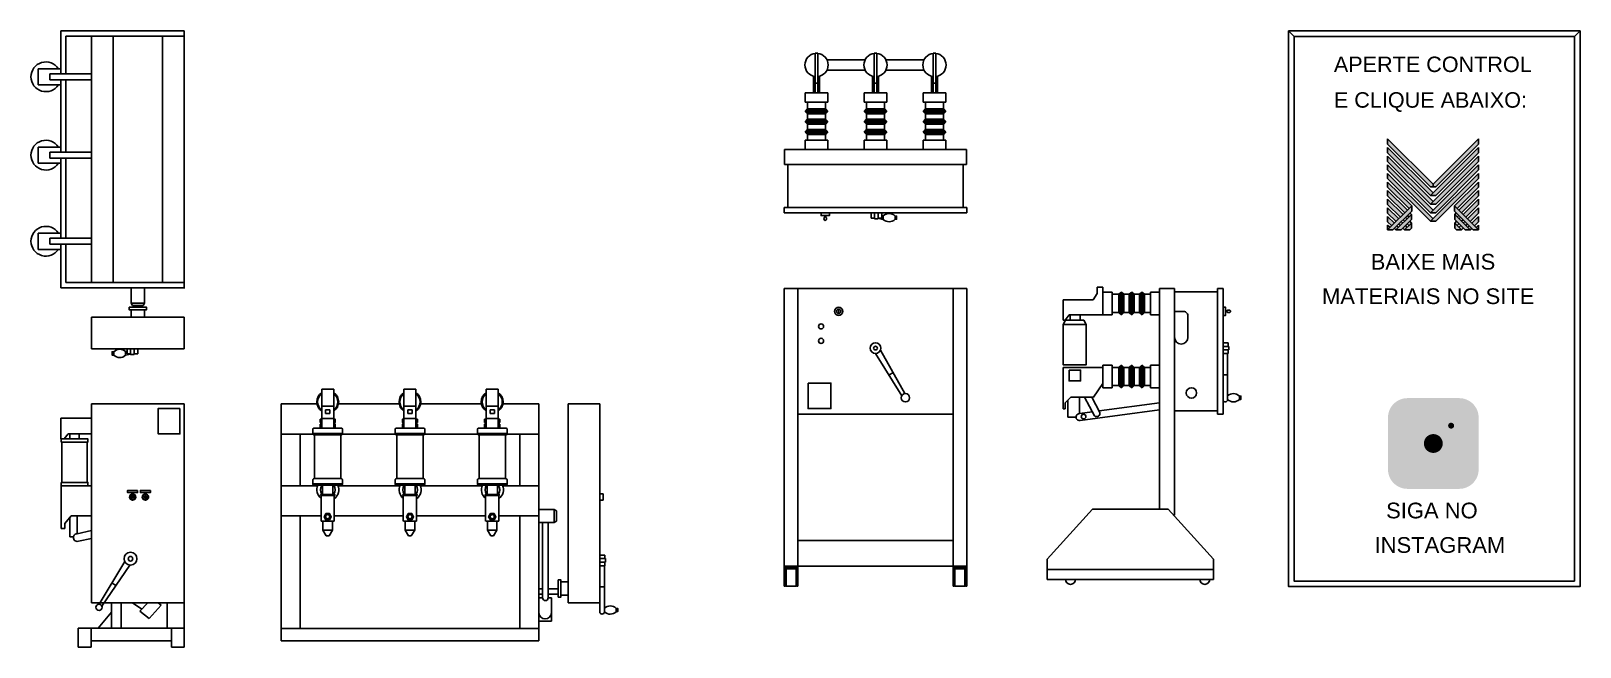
# Model space of a CAD drawing. Header units: millimetres. Extents: x -14165 to -7926, y -8566 to -6083.
import ezdxf

# ---------------------------------------------------------------- set-up
doc = ezdxf.new("R2010")
doc.units = ezdxf.units.MM
for name, color, linetype in [('BUCHA DE PASSAGEM', 20, 'Continuous'), ('DISJUNTOR MAF-III', 120, 'Continuous'), ('logo01', 10, 'Continuous'), ('logo02', 250, 'Continuous')]:
    doc.layers.add(name, color=color, linetype=linetype)
doc.styles.get("Standard").update_dxf_attribs({"font": 'arial.ttf'})

msp = doc.modelspace()

# ---------------------------------------------------------------- texts
at = {"layer": 'BUCHA DE PASSAGEM'}
for s, height, p in [('APERTE CONTROL', 62.228, (-8917.7, -6248.5)), ('E CLIQUE ABAIXO:', 62.228, (-8917.7, -6392.1)), ('BAIXE MAIS', 63.35, (-8769.3, -7044.6)), ('MATERIAIS NO SITE', 63.348, (-8965.5, -7183.6)), ('SIGA NO', 63.35, (-8707.3, -8047.2)), ('INSTAGRAM', 63.35, (-8753.7, -8186.2))]:
    msp.add_text(s, height=height, dxfattribs=at).set_placement(p)

# ---------------------------------------------------------------- blocks, each defined once
blk = doc.blocks.new('MESH')
at = {"layer": 'logo01'}
h = blk.add_hatch(color=256, dxfattribs=at)
h.dxf.hatch_style = 1
h.paths.add_polyline_path([(30046, 14087), (30046, 13835), (32119, 11769), (32248, 11769), (32248, 11893)])
h.paths.add_polyline_path([(30046, 13670), (30046, 13418), (32121, 11349), (32248, 11475)])
h.paths.add_polyline_path([(30046, 13253), (30046, 13001), (32121, 10932), (32248, 11058)])
h.paths.add_polyline_path([(30046, 12835), (30046, 12583), (32121, 10515), (32248, 10641)])
h.paths.add_polyline_path([(30046, 12418), (30046, 12166), (32121, 10097), (32248, 10223)])
h.paths.add_polyline_path([(30046, 12001), (30046, 11749), (31084, 10714), (31211, 10840)])
h.paths.add_polyline_path([(30046, 11583), (30046, 11331), (30875, 10505), (31001, 10631)])
h.paths.add_polyline_path([(30046, 11166), (30046, 10914), (30666, 10296), (30792, 10422)])
h.paths.add_polyline_path([(30046, 10749), (30046, 10497), (30456, 10088), (30583, 10214)])
h.paths.add_polyline_path([(30046, 10331), (30046, 10079), (30247, 9879), (30373, 10005)])
h.paths.add_polyline_path([(30164, 9796), (30046, 9914), (30046, 9679)])
h.paths.add_polyline_path([(30574, 9805), (30500, 9879), (30373, 9753), (30448, 9679)])
h.paths.add_polyline_path([(30784, 10013), (30709, 10088), (30583, 9962), (30657, 9887)])
h.paths.add_polyline_path([(30993, 9805), (30910, 9887), (30784, 9761), (30867, 9679)])
h.paths.add_polyline_path([(30993, 10222), (30918, 10296), (30792, 10170), (30867, 10096)])
h.paths.add_polyline_path([(31119, 10096), (30993, 9970), (31076, 9887), (31202, 10013)])
h.paths.add_polyline_path([(31202, 10431), (31128, 10505), (31001, 10379), (31076, 10305)], flags=17)
h.paths.add_polyline_path([(33284, 10840), (33284, 10588), (34196, 9679), (34449, 9679)])
h.paths.add_polyline_path([(33293, 10431), (33293, 10179), (33794, 9679), (34047, 9679)])
h.paths.add_polyline_path([(33293, 10013), (33293, 9761), (33376, 9679), (33628, 9679)], flags=17)
at = {"layer": 'logo02'}
h = blk.add_hatch(color=256, dxfattribs=at)
h.dxf.hatch_style = 1
h.paths.add_polyline_path([(34449, 13835), (34449, 14087), (32248, 11893), (32248, 11769), (32376, 11769)])
h.paths.add_polyline_path([(34449, 13418), (34449, 13670), (32121, 11349), (32374, 11349)])
h.paths.add_polyline_path([(34449, 13001), (34449, 13253), (32121, 10932), (32374, 10932)])
h.paths.add_polyline_path([(34449, 12583), (34449, 12835), (32121, 10515), (32374, 10515)])
h.paths.add_polyline_path([(34449, 12166), (34449, 12418), (32121, 10097), (32374, 10097)])
h.paths.add_polyline_path([(34449, 11749), (34449, 12001), (33284, 10840), (33411, 10714)], flags=17)
h.paths.add_polyline_path([(34449, 11331), (34449, 11583), (33494, 10631), (33620, 10505)], flags=17)
h.paths.add_polyline_path([(34449, 10914), (34449, 11166), (33703, 10422), (33829, 10296)], flags=17)
h.paths.add_polyline_path([(34449, 10497), (34449, 10749), (33912, 10214), (34039, 10088)])
h.paths.add_polyline_path([(34449, 10331), (34122, 10005), (34248, 9879), (34449, 10079)])
h.paths.add_polyline_path([(33577, 10296), (33502, 10222), (33628, 10096), (33703, 10170)])
h.paths.add_polyline_path([(33367, 10505), (33293, 10431), (33419, 10305), (33494, 10379)], flags=17)
h.paths.add_polyline_path([(33376, 10096), (33293, 10013), (33419, 9887), (33502, 9970)])
h.paths.add_polyline_path([(33786, 10088), (33711, 10013), (33838, 9887), (33912, 9962)])
h.paths.add_polyline_path([(33585, 9887), (33502, 9805), (33628, 9679), (33711, 9761)])
h.paths.add_polyline_path([(33995, 9879), (33921, 9805), (34047, 9679), (34122, 9753)])
h.paths.add_polyline_path([(34449, 9914), (34331, 9796), (34449, 9679)])
h.paths.add_polyline_path([(31202, 10013), (30867, 9679), (31119, 9679), (31202, 9761)], flags=17)
h.paths.add_polyline_path([(31202, 10179), (31202, 10431), (30448, 9679), (30701, 9679)])
h.paths.add_polyline_path([(31211, 10588), (31211, 10840), (30046, 9679), (30299, 9679)])
at = {"layer": 'logo01'}
for p, q in [((30046, 14087), (30046, 13835)), ((30046, 14087), (32248, 11893)), ((30046, 13835), (32119, 11769)), ((30046, 13670), (30046, 13418)), ((30046, 13670), (32248, 11475)), ((30046, 13418), (32121, 11349)), ((30046, 13253), (30046, 13001)), ((30046, 13253), (32248, 11058)), ((30046, 13001), (32121, 10932)), ((30046, 12835), (30046, 12583)), ((30046, 12835), (32248, 10641)), ((30046, 12583), (32121, 10515)), ((30046, 12418), (30046, 12166)), ((30046, 12418), (32248, 10223)), ((30046, 12166), (32121, 10097)), ((30046, 12001), (30046, 11749)), ((30046, 12001), (31211, 10840)), ((30046, 11749), (31084, 10714)), ((30046, 11583), (30046, 11331)), ((30046, 11583), (31001, 10631)), ((30046, 11331), (30875, 10505)), ((32119, 11769), (32248, 11769)), ((30046, 11166), (30046, 10914)), ((30046, 11166), (30792, 10422)), ((30046, 10914), (30666, 10296)), ((30046, 10749), (30046, 10497)), ((30046, 10749), (30583, 10214)), ((31128, 10505), (31202, 10431)), ((33284, 10840), (34449, 9679)), ((33284, 10588), (33284, 10840)), ((33284, 10588), (34196, 9679)), ((30046, 10497), (30456, 10088)), ((30046, 10331), (30046, 10079)), ((30046, 10331), (30373, 10005)), ((30046, 10079), (30247, 9879)), ((30046, 9914), (30046, 9679)), ((30046, 9914), (30164, 9796)), ((30373, 9753), (30448, 9679)), ((30500, 9879), (30574, 9805)), ((30583, 9962), (30657, 9887)), ((30709, 10088), (30784, 10013)), ((30784, 9761), (30867, 9679)), ((30792, 10170), (30867, 10096)), ((30910, 9887), (30993, 9805)), ((30918, 10296), (30993, 10222)), ((30993, 9970), (31076, 9887)), ((31001, 10379), (31076, 10305)), ((31119, 10096), (31202, 10013)), ((33293, 10431), (34047, 9679)), ((33293, 10179), (33293, 10431)), ((33293, 10179), (33794, 9679)), ((33293, 10013), (33628, 9679)), ((33293, 9761), (33293, 10013)), ((33293, 9761), (33376, 9679)), ((33628, 9679), (33376, 9679)), ((34047, 9679), (33794, 9679)), ((34449, 9679), (34196, 9679))]:
    blk.add_line(p, q, dxfattribs=at)
at = {"layer": 'logo02'}
for p, q in [((34449, 13670), (32121, 11349)), ((34449, 14087), (32248, 11893)), ((34449, 13835), (32376, 11769)), ((34449, 14087), (34449, 13835)), ((34449, 13670), (34449, 13418)), ((34449, 13253), (32121, 10932)), ((34449, 12835), (32121, 10515)), ((34449, 13418), (32374, 11349)), ((34449, 13001), (32374, 10932)), ((34449, 13253), (34449, 13001)), ((34449, 12835), (34449, 12583)), ((34449, 12418), (32121, 10097)), ((34449, 12583), (32374, 10515)), ((34449, 12166), (32374, 10097)), ((34449, 12001), (33284, 10840)), ((34449, 12418), (34449, 12166)), ((34449, 12001), (34449, 11749)), ((32121, 11349), (32374, 11349)), ((32248, 11769), (32248, 11893)), ((32376, 11769), (32248, 11769)), ((34449, 11749), (33411, 10714)), ((34449, 11583), (33494, 10631)), ((34449, 11331), (33620, 10505)), ((34449, 11583), (34449, 11331)), ((31211, 10840), (30046, 9679)), ((31211, 10588), (30299, 9679)), ((31211, 10588), (31211, 10840)), ((32121, 10932), (32374, 10932)), ((32121, 10515), (32374, 10515)), ((33367, 10505), (33293, 10431)), ((34449, 11166), (33703, 10422)), ((34449, 10914), (33829, 10296)), ((34449, 10749), (33912, 10214)), ((34449, 11166), (34449, 10914)), ((34449, 10749), (34449, 10497)), ((31202, 10431), (30448, 9679)), ((31202, 10179), (30701, 9679)), ((31202, 10013), (30867, 9679)), ((31202, 9761), (31119, 9679)), ((31202, 10179), (31202, 10431)), ((31202, 9761), (31202, 10013)), ((32121, 10097), (32374, 10097)), ((33376, 10096), (33293, 10013)), ((33494, 10379), (33419, 10305)), ((33502, 9970), (33419, 9887)), ((33577, 10296), (33502, 10222)), ((33585, 9887), (33502, 9805)), ((33703, 10170), (33628, 10096)), ((33711, 9761), (33628, 9679)), ((33786, 10088), (33711, 10013)), ((33912, 9962), (33838, 9887)), ((33995, 9879), (33921, 9805)), ((34449, 10497), (34039, 10088)), ((34122, 9753), (34047, 9679)), ((34449, 10331), (34122, 10005)), ((34449, 10079), (34248, 9879)), ((34449, 9914), (34331, 9796)), ((34449, 10331), (34449, 10079)), ((34449, 9914), (34449, 9679)), ((30046, 9679), (30299, 9679)), ((30448, 9679), (30701, 9679)), ((30867, 9679), (31119, 9679))]:
    blk.add_line(p, q, dxfattribs=at)

# ---------------------------------------------------------------- hatches: boundary and pattern name
at = {"layer": 'BUCHA DE PASSAGEM'}
h = msp.add_hatch(color=18, dxfattribs=at)
h.dxf.hatch_style = 1
h.paths.add_polyline_path([(-8413.1, -7562.7), (-8621.4, -7562.7, 0.414214), (-8699.8, -7641.1), (-8699.8, -7849.9, 0.414214), (-8621.4, -7928.3), (-8413.1, -7928.3, 0.414214), (-8334.6, -7849.9), (-8334.6, -7641.1, 0.414214)])
h.paths.add_polyline_path([(-8567.9, -7613.5), (-8466.6, -7613.5, -0.414214), (-8385.4, -7694.6), (-8385.4, -7796.4, -0.414214), (-8466.6, -7877.5), (-8567.9, -7877.5, -0.414214), (-8649, -7796.4), (-8649, -7694.6, -0.414214)], flags=16)
h.paths.add_polyline_path([(-8567.9, -7637.6), (-8466.6, -7637.6, -0.414214), (-8409.5, -7694.6), (-8409.5, -7796.4, -0.414214), (-8466.6, -7853.4), (-8567.9, -7853.4, -0.414214), (-8624.9, -7796.4), (-8624.9, -7694.6, -0.414214)], flags=0)
h.paths.add_polyline_path([(-8455.1, -7745.5, -1), (-8579.3, -7745.5, -1)], flags=0)
h.paths.add_polyline_path([(-8479.2, -7745.5, -1), (-8555.2, -7745.5, -1)], flags=0)
h.paths.add_polyline_path([(-8433.5, -7673.7, -1), (-8457.6, -7673.7, -1)], flags=0)
h.paths.add_polyline_path([(-8466.6, -7637.6), (-8567.9, -7637.6, 0.414214), (-8624.9, -7694.6), (-8624.9, -7796.4, 0.414214), (-8567.9, -7853.4), (-8466.6, -7853.4, 0.414214), (-8409.5, -7796.4), (-8409.5, -7694.6, 0.414214)], flags=0)
h.paths.add_polyline_path([(-8555.2, -7745.5, 1), (-8479.2, -7745.5, 1)], flags=0)
h = msp.add_hatch(color=0, dxfattribs=at)
h.dxf.hatch_style = 1
h.paths.add_polyline_path([(-8567.9, -7613.5, 0.414214), (-8649, -7694.6), (-8649, -7796.4, 0.414214), (-8567.9, -7877.5), (-8466.6, -7877.5, 0.414214), (-8385.4, -7796.4), (-8385.4, -7694.6, 0.414214), (-8466.6, -7613.5)])
h.paths.add_polyline_path([(-8433.5, -7673.7, -1), (-8457.6, -7673.7, -1)], flags=16)
h.paths.add_polyline_path([(-8455.1, -7745.5, -1), (-8579.3, -7745.5, -1)], flags=16)
h.paths.add_polyline_path([(-8479.2, -7745.5, -1), (-8555.2, -7745.5, -1)], flags=0)
h = msp.add_hatch(color=18, dxfattribs=at)
h.dxf.hatch_style = 1
h.paths.add_polyline_path([(-8466.6, -7637.6), (-8567.9, -7637.6, 0.414214), (-8624.9, -7694.6), (-8624.9, -7796.4, 0.414214), (-8567.9, -7853.4), (-8466.6, -7853.4, 0.414214), (-8409.5, -7796.4), (-8409.5, -7694.6, 0.414214)])
h.paths.add_polyline_path([(-8455.1, -7745.5, -1), (-8579.3, -7745.5, -1)], flags=16)
h.paths.add_polyline_path([(-8479.2, -7745.5, -1), (-8555.2, -7745.5, -1)], flags=0)
h.paths.add_polyline_path([(-8457.6, -7673.7, -1), (-8433.5, -7673.7, -1)], flags=16)
h.paths.add_polyline_path([(-8479.2, -7745.5, 1), (-8555.2, -7745.5, 1)], flags=0)
h = msp.add_hatch(color=0, dxfattribs=at)
h.dxf.hatch_style = 1
h.paths.add_polyline_path([(-8433.5, -7673.7, 1), (-8457.6, -7673.7, 1)])
h = msp.add_hatch(color=0, dxfattribs=at)
h.dxf.hatch_style = 1
h.paths.add_polyline_path([(-8579.3, -7745.5, 1), (-8455.1, -7745.5, 1)])
h.paths.add_polyline_path([(-8479.2, -7745.5, -1), (-8555.2, -7745.5, -1)], flags=16)
h = msp.add_hatch(color=18, dxfattribs=at)
h.dxf.hatch_style = 1
h.paths.add_polyline_path([(-8555.2, -7745.5, 1), (-8479.2, -7745.5, 1)])

# ---------------------------------------------------------------- linework, layer by layer
for p, q in [((-9077.9, -6105.4), (-9100.4, -6082.9)), ((-7948.8, -6105.4), (-7926.4, -6082.9))]:
    msp.add_line(p, q, dxfattribs=at)
for points in [[(-9100.4, -6082.9), (-7926.4, -6082.9), (-7926.4, -8322.4), (-9100.4, -8322.4)], [(-9077.9, -6105.4), (-7948.8, -6105.4), (-7948.8, -8299.9), (-9077.9, -8299.9)]]:
    msp.add_lwpolyline(points, close=True, dxfattribs=at)
at = {"layer": 'DISJUNTOR MAF-III'}
for p, q in [((-14044.9, -6082.9), (-13547.9, -6082.9)), ((-14044.9, -6255.2), (-14044.9, -6082.9)), ((-14024, -6103.8), (-13547.9, -6103.8)), ((-14024, -6255.2), (-14024, -6103.8)), ((-13921.2, -7097.3), (-13921.2, -6103.8)), ((-13833.7, -7097.3), (-13833.7, -6103.8)), ((-13635.4, -7097.3), (-13635.4, -6103.8)), ((-13547.9, -7121.2), (-13547.9, -6082.9)), ((-11006.1, -6332.9), (-11006.1, -6173)), ((-10996.3, -6173), (-11006.1, -6173)), ((-10996.3, -6332.9), (-10996.3, -6173)), ((-10768.6, -6332.9), (-10768.6, -6173)), ((-10758.8, -6173), (-10768.6, -6173)), ((-10758.8, -6332.9), (-10758.8, -6173)), ((-10531.2, -6332.9), (-10531.2, -6173)), ((-10521.4, -6173), (-10531.2, -6173)), ((-10521.4, -6332.9), (-10521.4, -6173)), ((-14135.5, -6235), (-14135.5, -6300.2)), ((-14044.9, -6235), (-14135.5, -6235)), ((-10959.1, -6199.3), (-10805.8, -6199.3)), ((-10721.7, -6199.3), (-10568.3, -6199.3)), ((-14044.9, -6300.2), (-14135.5, -6300.2)), ((-14089.6, -6255.2), (-14089.6, -6280.1)), ((-13921.2, -6255.2), (-14089.6, -6255.2)), ((-13921.2, -6280.1), (-14089.6, -6280.1)), ((-14044.9, -6570.9), (-14044.9, -6280.1)), ((-14024, -6570.9), (-14024, -6280.1)), ((-11013, -6332.9), (-11013, -6265.1)), ((-10996.3, -6294), (-11006.1, -6294)), ((-10989.5, -6332.9), (-10989.5, -6265.1)), ((-10959.1, -6240.3), (-10805.8, -6240.3)), ((-10775.5, -6332.9), (-10775.5, -6265.1)), ((-10758.8, -6294), (-10768.6, -6294)), ((-10752, -6332.9), (-10752, -6265.1)), ((-10721.7, -6240.3), (-10568.3, -6240.3)), ((-10538, -6332.9), (-10538, -6265.1)), ((-10521.4, -6294), (-10531.2, -6294)), ((-10514.5, -6332.9), (-10514.5, -6265.1)), ((-13547.9, -7118.1), (-13547.9, -6325.2)), ((-11047.1, -6369.6), (-11047.1, -6332.9)), ((-11047.1, -6332.9), (-10955.3, -6332.9)), ((-10955.3, -6332.9), (-10955.3, -6369.6)), ((-10809.6, -6369.6), (-10809.6, -6332.9)), ((-10809.6, -6332.9), (-10717.8, -6332.9)), ((-10717.8, -6332.9), (-10717.8, -6369.6)), ((-10572.2, -6369.6), (-10572.2, -6332.9)), ((-10572.2, -6332.9), (-10480.4, -6332.9)), ((-10480.4, -6332.9), (-10480.4, -6369.6)), ((-10955.3, -6369.6), (-11047.1, -6369.6)), ((-11047.1, -6369.6), (-11037.9, -6369.6)), ((-11047.1, -6407.2), (-11037.9, -6397.4)), ((-11047.1, -6407.2), (-11037.9, -6417)), ((-10958.3, -6404), (-11044.1, -6404)), ((-10958.6, -6409.9), (-11044.1, -6409.9)), ((-11037.9, -6369.6), (-11037.9, -6397.4)), ((-10964.5, -6397.4), (-11037.9, -6397.4)), ((-10964.5, -6417), (-11037.9, -6417)), ((-11037.9, -6417), (-11037.9, -6438.9)), ((-10955.3, -6369.6), (-10964.5, -6369.6)), ((-10964.5, -6369.6), (-10964.5, -6397.4)), ((-10955.4, -6406.9), (-10964.5, -6397.4)), ((-10955.4, -6406.9), (-10964.5, -6417)), ((-10964.5, -6417), (-10964.5, -6438.9)), ((-10717.8, -6369.6), (-10809.6, -6369.6)), ((-10809.6, -6369.6), (-10800.5, -6369.6)), ((-10809.6, -6407.2), (-10800.5, -6397.4)), ((-10809.6, -6407.2), (-10800.5, -6417)), ((-10720.8, -6404), (-10806.6, -6404)), ((-10721.1, -6409.9), (-10806.6, -6409.9)), ((-10800.5, -6369.6), (-10800.5, -6397.4)), ((-10727, -6397.4), (-10800.5, -6397.4)), ((-10727, -6417), (-10800.5, -6417)), ((-10800.5, -6417), (-10800.5, -6438.9)), ((-10717.8, -6369.6), (-10727, -6369.6)), ((-10727, -6369.6), (-10727, -6397.4)), ((-10717.9, -6406.9), (-10727, -6397.4)), ((-10717.9, -6406.9), (-10727, -6417)), ((-10727, -6417), (-10727, -6438.9)), ((-10480.4, -6369.6), (-10572.2, -6369.6)), ((-10572.2, -6369.6), (-10563, -6369.6)), ((-10572.2, -6407.2), (-10563, -6397.4)), ((-10572.2, -6407.2), (-10563, -6417)), ((-10483.3, -6404), (-10569.1, -6404)), ((-10483.6, -6409.9), (-10569.1, -6409.9)), ((-10563, -6369.6), (-10563, -6397.4)), ((-10489.5, -6397.4), (-10563, -6397.4)), ((-10489.5, -6417), (-10563, -6417)), ((-10563, -6417), (-10563, -6438.9)), ((-10480.4, -6369.6), (-10489.5, -6369.6)), ((-10489.5, -6369.6), (-10489.5, -6397.4)), ((-10480.4, -6406.9), (-10489.5, -6397.4)), ((-10480.4, -6406.9), (-10489.5, -6417)), ((-10489.5, -6417), (-10489.5, -6438.9)), ((-11047.1, -6448.7), (-11037.9, -6438.9)), ((-11047.1, -6448.7), (-11037.9, -6458.5)), ((-11047.1, -6490.2), (-11037.9, -6480.4)), ((-10958.3, -6445.6), (-11044.1, -6445.6)), ((-10958.6, -6451.5), (-11044.1, -6451.5)), ((-10958.3, -6487.1), (-11044.1, -6487.1)), ((-10964.5, -6438.9), (-11037.9, -6438.9)), ((-10964.5, -6458.5), (-11037.9, -6458.5)), ((-11037.9, -6458.5), (-11037.9, -6480.4)), ((-10964.5, -6480.4), (-11037.9, -6480.4)), ((-10955.4, -6448.4), (-10964.5, -6438.9)), ((-10955.4, -6448.4), (-10964.5, -6458.5)), ((-10964.5, -6458.5), (-10964.5, -6480.4)), ((-10955.4, -6489.9), (-10964.5, -6480.4)), ((-10809.6, -6448.7), (-10800.5, -6438.9)), ((-10809.6, -6448.7), (-10800.5, -6458.5)), ((-10809.6, -6490.2), (-10800.5, -6480.4)), ((-10720.8, -6445.6), (-10806.6, -6445.6)), ((-10721.1, -6451.5), (-10806.6, -6451.5)), ((-10720.8, -6487.1), (-10806.6, -6487.1)), ((-10727, -6438.9), (-10800.5, -6438.9)), ((-10727, -6458.5), (-10800.5, -6458.5)), ((-10800.5, -6458.5), (-10800.5, -6480.4)), ((-10727, -6480.4), (-10800.5, -6480.4)), ((-10717.9, -6448.4), (-10727, -6438.9)), ((-10717.9, -6448.4), (-10727, -6458.5)), ((-10727, -6458.5), (-10727, -6480.4)), ((-10717.9, -6489.9), (-10727, -6480.4)), ((-10572.2, -6448.7), (-10563, -6438.9)), ((-10572.2, -6448.7), (-10563, -6458.5)), ((-10572.2, -6490.2), (-10563, -6480.4)), ((-10483.3, -6445.6), (-10569.1, -6445.6)), ((-10483.6, -6451.5), (-10569.1, -6451.5)), ((-10483.3, -6487.1), (-10569.1, -6487.1)), ((-10489.5, -6438.9), (-10563, -6438.9)), ((-10489.5, -6458.5), (-10563, -6458.5)), ((-10563, -6458.5), (-10563, -6480.4)), ((-10489.5, -6480.4), (-10563, -6480.4)), ((-10480.4, -6448.4), (-10489.5, -6438.9)), ((-10480.4, -6448.4), (-10489.5, -6458.5)), ((-10489.5, -6458.5), (-10489.5, -6480.4)), ((-10480.4, -6489.9), (-10489.5, -6480.4)), ((-11047.1, -6490.2), (-11037.9, -6500)), ((-11047.1, -6560.4), (-11047.1, -6523.7)), ((-11047.1, -6523.7), (-10955.3, -6523.7)), ((-11047.1, -6523.7), (-11037.9, -6523.7)), ((-10958.6, -6493), (-11044.1, -6493)), ((-10964.5, -6500), (-11037.9, -6500)), ((-11037.9, -6500), (-11037.9, -6523.7)), ((-10955.4, -6489.9), (-10964.5, -6500)), ((-10964.5, -6500), (-10964.5, -6523.7)), ((-10955.3, -6523.7), (-10964.5, -6523.7)), ((-10955.3, -6523.7), (-10955.3, -6560.4)), ((-10809.6, -6490.2), (-10800.5, -6500)), ((-10809.6, -6560.4), (-10809.6, -6523.7)), ((-10809.6, -6523.7), (-10717.8, -6523.7)), ((-10809.6, -6523.7), (-10800.5, -6523.7)), ((-10721.1, -6493), (-10806.6, -6493)), ((-10727, -6500), (-10800.5, -6500)), ((-10800.5, -6500), (-10800.5, -6523.7)), ((-10717.9, -6489.9), (-10727, -6500)), ((-10727, -6500), (-10727, -6523.7)), ((-10717.8, -6523.7), (-10727, -6523.7)), ((-10717.8, -6523.7), (-10717.8, -6560.4)), ((-10572.2, -6490.2), (-10563, -6500)), ((-10572.2, -6560.4), (-10572.2, -6523.7)), ((-10572.2, -6523.7), (-10480.4, -6523.7)), ((-10572.2, -6523.7), (-10563, -6523.7)), ((-10483.6, -6493), (-10569.1, -6493)), ((-10489.5, -6500), (-10563, -6500)), ((-10563, -6500), (-10563, -6523.7)), ((-10480.4, -6489.9), (-10489.5, -6500)), ((-10489.5, -6500), (-10489.5, -6523.7)), ((-10480.4, -6523.7), (-10489.5, -6523.7)), ((-10480.4, -6523.7), (-10480.4, -6560.4)), ((-14135.5, -6550.8), (-14135.5, -6616)), ((-14044.9, -6550.8), (-14135.5, -6550.8)), ((-14089.6, -6570.9), (-14089.6, -6595.9)), ((-13921.2, -6570.9), (-14089.6, -6570.9)), ((-13921.2, -6595.9), (-14089.6, -6595.9)), ((-14044.9, -6917.9), (-14044.9, -6595.9)), ((-14024, -6917.9), (-14024, -6595.9)), ((-11130.7, -6621), (-11130.7, -6560.4)), ((-10396.8, -6560.4), (-11130.7, -6560.4)), ((-10955.3, -6560.4), (-11047.1, -6560.4)), ((-10717.8, -6560.4), (-10809.6, -6560.4)), ((-10480.4, -6560.4), (-10572.2, -6560.4)), ((-10396.8, -6621), (-10396.8, -6560.4)), ((-14044.9, -6616), (-14135.5, -6616)), ((-10396.8, -6621), (-11130.7, -6621)), ((-11117.1, -6621), (-11117.1, -6794.2)), ((-10410.4, -6621), (-10410.4, -6794.2)), ((-11131, -6816.2), (-11131, -6794.2)), ((-10396.5, -6794.2), (-11131, -6794.2)), ((-10396.5, -6816.2), (-10396.5, -6794.2)), ((-10396.5, -6816.2), (-11131, -6816.2)), ((-10966.1, -6826.7), (-10968.9, -6828.9)), ((-10966.1, -6831.2), (-10968.9, -6828.9)), ((-10966.1, -6831.2), (-10967.4, -6832.3)), ((-10963.3, -6832.7), (-10963.3, -6826.7)), ((-10781.5, -6837.1), (-10781.5, -6816.2)), ((-10781.5, -6837.1), (-10767.4, -6837.1)), ((-10767.4, -6839.5), (-10767.4, -6816.2)), ((-10752.8, -6839.5), (-10767.4, -6839.5)), ((-10752.8, -6839.5), (-10752.8, -6816.2)), ((-10752.8, -6837.1), (-10738.3, -6837.1)), ((-10732.2, -6842.7), (-10752.8, -6838)), ((-10738.3, -6837.1), (-10738.3, -6816.2)), ((-10732.2, -6828), (-10738.3, -6826.7)), ((-10732.2, -6828), (-10732.2, -6842.7)), ((-14135.5, -6897.8), (-14135.5, -6963)), ((-14044.9, -6897.8), (-14135.5, -6897.8)), ((-14089.6, -6917.9), (-14089.6, -6942.8)), ((-13921.2, -6917.9), (-14089.6, -6917.9)), ((-14044.9, -6963), (-14135.5, -6963)), ((-13921.2, -6942.8), (-14089.6, -6942.8)), ((-14044.9, -7118.1), (-14044.9, -6942.8)), ((-14024, -7097.3), (-14024, -6942.8)), ((-14024, -7097.3), (-13547.9, -7097.3)), ((-14044.9, -7118.1), (-13547.9, -7118.1)), ((-13761.2, -7179.7), (-13761.2, -7118.1)), ((-13707.9, -7118.1), (-13707.9, -7179.7)), ((-11131, -7120.2), (-10396.5, -7120.2)), ((-11131, -8320.9), (-11131, -7120.2)), ((-11076.9, -8320.9), (-11076.9, -7120.2)), ((-10450.7, -8320.9), (-10450.6, -7120.2)), ((-10396.5, -8320.9), (-10396.5, -7120.2)), ((-9886.5, -7166.6), (-10007.4, -7166.6)), ((-10007.4, -7166.6), (-10007.4, -7248.7)), ((-9886.5, -7166.6), (-9871.1, -7141.6)), ((-9847.5, -7114.8), (-9871.1, -7114.8)), ((-9871.1, -7114.8), (-9871.1, -7141.6)), ((-9847.5, -7135.1), (-9847.5, -7114.8)), ((-9847.5, -7135.1), (-9810.8, -7135.1)), ((-9847.5, -7135.1), (-9847.5, -7144.3)), ((-9847.5, -7226.9), (-9847.5, -7135.1)), ((-9810.8, -7135.1), (-9810.8, -7144.3)), ((-9810.8, -7135.1), (-9810.8, -7226.9)), ((-9810.8, -7144.3), (-9783.1, -7144.3)), ((-9773.5, -7135.2), (-9783.1, -7144.3)), ((-9783.1, -7144.3), (-9783.1, -7217.7)), ((-9776.4, -7138.1), (-9776.4, -7223.8)), ((-9773.5, -7135.2), (-9763.5, -7144.3)), ((-9770.5, -7138.4), (-9770.5, -7223.8)), ((-9763.5, -7144.3), (-9763.5, -7217.7)), ((-9763.5, -7144.3), (-9741.5, -7144.3)), ((-9732, -7135.2), (-9741.5, -7144.3)), ((-9741.5, -7144.3), (-9741.5, -7217.7)), ((-9734.9, -7138.1), (-9734.9, -7223.8)), ((-9732, -7135.2), (-9721.9, -7144.3)), ((-9729, -7138.4), (-9729, -7223.8)), ((-9721.9, -7144.3), (-9721.9, -7217.7)), ((-9721.9, -7144.3), (-9700, -7144.3)), ((-9690.5, -7135.2), (-9700, -7144.3)), ((-9700, -7144.3), (-9700, -7217.7)), ((-9693.3, -7138.1), (-9693.3, -7223.8)), ((-9690.5, -7135.2), (-9680.4, -7144.3)), ((-9687.4, -7138.4), (-9687.4, -7223.8)), ((-9680.4, -7144.3), (-9680.4, -7217.7)), ((-9680.4, -7144.3), (-9656.7, -7144.3)), ((-9656.7, -7135.1), (-9620, -7135.1)), ((-9656.7, -7135.1), (-9656.7, -7144.3)), ((-9656.7, -7226.9), (-9656.7, -7135.1)), ((-9620, -7120.2), (-9620, -8010.5)), ((-9559.4, -7120.2), (-9620, -7120.2)), ((-9620, -7135.1), (-9620, -7226.9)), ((-9559.4, -7120.2), (-9559.4, -8033.9)), ((-9559.4, -7134.1), (-9386.2, -7134.1)), ((-9386.2, -7120.2), (-9364.2, -7120.2)), ((-9386.2, -7120.2), (-9386.2, -7627.2)), ((-9364.2, -7120.2), (-9364.2, -7627.2)), ((-13921.2, -7363.5), (-13921.2, -7236.4)), ((-13921.2, -7236.4), (-13547.9, -7236.4)), ((-13707.9, -7179.7), (-13761.2, -7179.7)), ((-13761.2, -7179.7), (-13755.9, -7189.2)), ((-13761.1, -7206.9), (-13761.1, -7236.4)), ((-13713.2, -7189.2), (-13755.9, -7189.2)), ((-13750.3, -7189.2), (-13750.3, -7195.9)), ((-13718.8, -7189.2), (-13718.8, -7195.9)), ((-13713.2, -7189.2), (-13707.9, -7179.7)), ((-13707.5, -7206.9), (-13707.5, -7236.4)), ((-13547.9, -7363.5), (-13547.9, -7236.4)), ((-10000.1, -7248.7), (-9984.1, -7226.9)), ((-9847.5, -7226.9), (-9984.1, -7226.9)), ((-9979.2, -7226.9), (-9979.2, -7248.7)), ((-9939.5, -7226.9), (-9939.5, -7248.7)), ((-9847.5, -7226.9), (-9847.5, -7217.7)), ((-9810.8, -7226.9), (-9847.5, -7226.9)), ((-9810.8, -7217.7), (-9783.1, -7217.7)), ((-9810.8, -7226.9), (-9810.8, -7217.7)), ((-9773.3, -7226.9), (-9783.1, -7217.7)), ((-9773.3, -7226.9), (-9763.5, -7217.7)), ((-9763.5, -7217.7), (-9741.5, -7217.7)), ((-9731.7, -7226.9), (-9741.5, -7217.7)), ((-9731.7, -7226.9), (-9721.9, -7217.7)), ((-9721.9, -7217.7), (-9700, -7217.7)), ((-9690.2, -7226.9), (-9700, -7217.7)), ((-9690.2, -7226.9), (-9680.4, -7217.7)), ((-9680.4, -7217.7), (-9656.7, -7217.7)), ((-9656.7, -7226.9), (-9656.7, -7217.7)), ((-9620, -7226.9), (-9656.7, -7226.9)), ((-9559.4, -7214), (-9526.9, -7214)), ((-9505.5, -7230.9), (-9505.5, -7317.9)), ((-9347.7, -7210.2), (-9353.8, -7210.2)), ((-9353.8, -7212.9), (-9351.5, -7215.7)), ((-9349.2, -7212.9), (-9351.5, -7215.7)), ((-9349.2, -7212.9), (-9348.1, -7214.3)), ((-9999, -7248.7), (-10008.5, -7266)), ((-10007.4, -7248.7), (-10000.1, -7248.7)), ((-9924.3, -7248.7), (-9999, -7248.7)), ((-9914.9, -7266), (-9924.3, -7248.7)), ((-9343.3, -7339.5), (-9364.2, -7339.5)), ((-9340.9, -7354), (-9364.2, -7354)), ((-9343.3, -7354), (-9343.3, -7339.5)), ((-9340.9, -7354), (-9340.9, -7368.5)), ((-13921.2, -7363.5), (-13547.9, -7363.5)), ((-13784.2, -7375.2), (-13778.1, -7373.9)), ((-13784.2, -7375.2), (-13784.2, -7389.9)), ((-13784.2, -7389.9), (-13763.7, -7385.3)), ((-13778.1, -7384.3), (-13778.1, -7363.5)), ((-13763.7, -7384.3), (-13778.1, -7384.3)), ((-13763.7, -7386.7), (-13763.7, -7363.5)), ((-13763.7, -7386.7), (-13749.1, -7386.7)), ((-13749.1, -7386.7), (-13749.1, -7363.5)), ((-13735, -7384.3), (-13749.1, -7384.3)), ((-13735, -7384.3), (-13735, -7363.5)), ((-10657.7, -7553.1), (-10763.7, -7382.6)), ((-10645.4, -7544.5), (-10743.6, -7368.8)), ((-9340.9, -7368.5), (-9364.2, -7368.5)), ((-9343.3, -7382.6), (-9364.2, -7382.6)), ((-9345.5, -7382.6), (-9345.5, -7553.7)), ((-9343.3, -7382.6), (-9343.3, -7368.5)), ((-10692.8, -7459.7), (-10709.5, -7469.8)), ((-9847.5, -7438.8), (-10008.5, -7438.8)), ((-10008.5, -7438.8), (-10008.5, -7605.8)), ((-9847.5, -7429.6), (-9810.8, -7429.6)), ((-9847.5, -7429.6), (-9847.5, -7438.8)), ((-9847.5, -7521.4), (-9847.5, -7429.6)), ((-9810.8, -7429.6), (-9810.8, -7438.8)), ((-9810.8, -7429.6), (-9810.8, -7521.4)), ((-9810.8, -7438.8), (-9783.1, -7438.8)), ((-9773.5, -7429.7), (-9783.1, -7438.8)), ((-9783.1, -7438.8), (-9783.1, -7512.2)), ((-9776.4, -7432.6), (-9776.4, -7518.3)), ((-9773.5, -7429.7), (-9763.5, -7438.8)), ((-9770.5, -7432.9), (-9770.5, -7518.3)), ((-9763.5, -7438.8), (-9763.5, -7512.2)), ((-9763.5, -7438.8), (-9741.5, -7438.8)), ((-9732, -7429.7), (-9741.5, -7438.8)), ((-9741.5, -7438.8), (-9741.5, -7512.2)), ((-9734.9, -7432.6), (-9734.9, -7518.3)), ((-9732, -7429.7), (-9721.9, -7438.8)), ((-9729, -7432.9), (-9729, -7518.3)), ((-9721.9, -7438.8), (-9721.9, -7512.2)), ((-9721.9, -7438.8), (-9700, -7438.8)), ((-9690.5, -7429.7), (-9700, -7438.8)), ((-9700, -7438.8), (-9700, -7512.2)), ((-9693.3, -7432.6), (-9693.3, -7518.3)), ((-9690.5, -7429.7), (-9680.4, -7438.8)), ((-9687.4, -7432.9), (-9687.4, -7518.3)), ((-9680.4, -7438.8), (-9680.4, -7512.2)), ((-9680.4, -7438.8), (-9656.7, -7438.8)), ((-9656.7, -7429.6), (-9620, -7429.6)), ((-9656.7, -7429.6), (-9656.7, -7438.8)), ((-9656.7, -7521.4), (-9656.7, -7429.6)), ((-9620, -7429.6), (-9620, -7521.4)), ((-9345.5, -7468.2), (-9364.2, -7468.2)), ((-12994.1, -7645.1), (-12994.1, -7527)), ((-12945.7, -7527), (-12994.1, -7527)), ((-12945.7, -7645.1), (-12945.7, -7527)), ((-12662.7, -7645.1), (-12662.7, -7527)), ((-12614.4, -7527), (-12662.7, -7527)), ((-12614.4, -7645.1), (-12614.4, -7527)), ((-12331.4, -7645.1), (-12331.4, -7527)), ((-12283, -7527), (-12331.4, -7527)), ((-12283, -7645.1), (-12283, -7527)), ((-9885.4, -7558.8), (-9847.5, -7503.9)), ((-9847.5, -7521.4), (-9847.5, -7512.2)), ((-9810.8, -7521.4), (-9847.5, -7521.4)), ((-9810.8, -7512.2), (-9783.1, -7512.2)), ((-9810.8, -7521.4), (-9810.8, -7512.2)), ((-9773.3, -7521.4), (-9783.1, -7512.2)), ((-9773.3, -7521.4), (-9763.5, -7512.2)), ((-9763.5, -7512.2), (-9741.5, -7512.2)), ((-9731.7, -7521.4), (-9741.5, -7512.2)), ((-9731.7, -7521.4), (-9721.9, -7512.2)), ((-9721.9, -7512.2), (-9700, -7512.2)), ((-9690.2, -7521.4), (-9700, -7512.2)), ((-9690.2, -7521.4), (-9680.4, -7512.2)), ((-9680.4, -7512.2), (-9656.7, -7512.2)), ((-9656.7, -7521.4), (-9656.7, -7512.2)), ((-9620, -7521.4), (-9656.7, -7521.4)), ((-13547.9, -7586), (-13921.2, -7586)), ((-13921.2, -7586), (-13921.2, -8387.1)), ((-13547.9, -8387.1), (-13547.9, -7586)), ((-13157.7, -7586), (-13157.7, -8541.3)), ((-13013.4, -7586), (-13157.7, -7586)), ((-12945.7, -7594.9), (-12994.1, -7594.9)), ((-12978.7, -7616.8), (-12978.7, -7609.3)), ((-12961.2, -7609.3), (-12978.7, -7609.3)), ((-12961.2, -7616.8), (-12961.2, -7609.3)), ((-12682, -7586), (-12926.5, -7586)), ((-12614.4, -7594.9), (-12662.7, -7594.9)), ((-12647.3, -7616.8), (-12647.3, -7609.3)), ((-12629.8, -7609.3), (-12647.3, -7609.3)), ((-12629.8, -7616.8), (-12629.8, -7609.3)), ((-12350.6, -7586), (-12595.1, -7586)), ((-12283, -7594.9), (-12331.4, -7594.9)), ((-12315.9, -7616.8), (-12315.9, -7609.3)), ((-12298.4, -7609.3), (-12315.9, -7609.3)), ((-12298.4, -7616.8), (-12298.4, -7609.3)), ((-12119.4, -7586), (-12263.7, -7586)), ((-12119.4, -8541.3), (-12119.4, -7586)), ((-12001.1, -8387.1), (-12001.1, -7586)), ((-11874.1, -7586), (-12001.1, -7586)), ((-11874.1, -8387.1), (-11874.1, -7586)), ((-10008.5, -7605.8), (-9999.6, -7605.8)), ((-9999.6, -7582), (-9977.1, -7558.8)), ((-9999.6, -7605.8), (-9999.6, -7582)), ((-9989.4, -7639), (-9989.4, -7571.4)), ((-9977.1, -7558.8), (-9885.4, -7558.8)), ((-9941.9, -7624.9), (-9941.9, -7558.8)), ((-9939.2, -7652.8), (-9620, -7610.2)), ((-9881.5, -7634.2), (-9921.8, -7558.8)), ((-9860.2, -7620.4), (-9893.1, -7558.8)), ((-9863.3, -7614.5), (-9620, -7582)), ((-9345.5, -7553.7), (-9345.5, -7568.4)), ((-13921.2, -7643.6), (-14044.9, -7643.6)), ((-14044.9, -7643.6), (-14044.9, -7726.8)), ((-12999.3, -7650.4), (-12995.4, -7650.4)), ((-12999.3, -7658.1), (-12995.4, -7658.1)), ((-12999.3, -7670.6), (-12995.4, -7670.6)), ((-12994.1, -7683.7), (-12994.1, -7645.1)), ((-12994.1, -7645.1), (-12945.7, -7645.1)), ((-12978.7, -7616.8), (-12978.7, -7624.2)), ((-12961.2, -7624.2), (-12978.7, -7624.2)), ((-12961.2, -7616.8), (-12961.2, -7624.2)), ((-12945.7, -7645.1), (-12945.7, -7683.7)), ((-12940.5, -7650.4), (-12944.4, -7650.4)), ((-12940.5, -7658.1), (-12944.4, -7658.1)), ((-12940.5, -7670.6), (-12944.4, -7670.6)), ((-12667.9, -7650.4), (-12664, -7650.4)), ((-12667.9, -7658.1), (-12664, -7658.1)), ((-12667.9, -7670.6), (-12664, -7670.6)), ((-12662.7, -7683.7), (-12662.7, -7645.1)), ((-12662.7, -7645.1), (-12614.4, -7645.1)), ((-12647.3, -7616.8), (-12647.3, -7624.2)), ((-12629.8, -7624.2), (-12647.3, -7624.2)), ((-12629.8, -7616.8), (-12629.8, -7624.2)), ((-12614.4, -7645.1), (-12614.4, -7683.7)), ((-12609.2, -7650.4), (-12613.1, -7650.4)), ((-12609.2, -7658.1), (-12613.1, -7658.1)), ((-12609.2, -7670.6), (-12613.1, -7670.6)), ((-12336.6, -7650.4), (-12332.6, -7650.4)), ((-12336.6, -7658.1), (-12332.6, -7658.1)), ((-12336.6, -7670.6), (-12332.6, -7670.6)), ((-12331.4, -7683.7), (-12331.4, -7645.1)), ((-12331.4, -7645.1), (-12283, -7645.1)), ((-12315.9, -7616.8), (-12315.9, -7624.2)), ((-12298.4, -7624.2), (-12315.9, -7624.2)), ((-12298.4, -7616.8), (-12298.4, -7624.2)), ((-12283, -7645.1), (-12283, -7683.7)), ((-12277.8, -7650.4), (-12281.7, -7650.4)), ((-12277.8, -7658.1), (-12281.7, -7658.1)), ((-12277.8, -7670.6), (-12281.7, -7670.6)), ((-11076.9, -7627.2), (-10450.6, -7627.2)), ((-9956, -7639), (-9989.4, -7639)), ((-9941.9, -7624.9), (-9890.2, -7618)), ((-9559.4, -7613.3), (-9386.2, -7613.3)), ((-9386.2, -7627.2), (-9364.2, -7627.2)), ((-14044.9, -7726.8), (-14031, -7726.8)), ((-14031, -7726.8), (-14014.8, -7706)), ((-13921.2, -7706), (-14014.8, -7706)), ((-14007.8, -7726.8), (-14007.8, -7706)), ((-13971, -7726.8), (-13971, -7706)), ((-13028.8, -7708.2), (-13157.7, -7708.2)), ((-13080.6, -7708.2), (-13080.6, -7915.5)), ((-12909.9, -7704.9), (-13029.9, -7704.9)), ((-13022.8, -7887), (-13022.8, -7710.4)), ((-12999.3, -7678.4), (-12995.4, -7678.4)), ((-12940.5, -7678.4), (-12944.4, -7678.4)), ((-12917, -7887), (-12917, -7710.4)), ((-12697.4, -7708.2), (-12911.1, -7708.2)), ((-12578.6, -7704.9), (-12698.5, -7704.9)), ((-12691.4, -7887), (-12691.4, -7710.4)), ((-12667.9, -7678.4), (-12664, -7678.4)), ((-12609.2, -7678.4), (-12613.1, -7678.4)), ((-12585.6, -7887), (-12585.6, -7710.4)), ((-12366, -7708.2), (-12579.7, -7708.2)), ((-12247.2, -7704.9), (-12367.1, -7704.9)), ((-12360.1, -7887), (-12360.1, -7710.4)), ((-12336.6, -7678.4), (-12332.6, -7678.4)), ((-12277.8, -7678.4), (-12281.7, -7678.4)), ((-12254.3, -7887), (-12254.3, -7710.4)), ((-12119.4, -7708.2), (-12248.3, -7708.2)), ((-12196.5, -7915.5), (-12196.5, -7708.2)), ((-14040.9, -7739.8), (-14040.9, -7902.5)), ((-13938, -7739.8), (-13938, -7902.5)), ((-14043, -7915.5), (-14043, -8088.6)), ((-13935.9, -7915.5), (-13921.2, -7915.5)), ((-13010.2, -7915.5), (-13157.7, -7915.5)), ((-12909.9, -7908.2), (-13029.9, -7908.2)), ((-12990.6, -7951), (-12990.6, -7913.7)), ((-12949.2, -7951), (-12949.2, -7913.7)), ((-12678.8, -7915.5), (-12928.2, -7915.5)), ((-12578.6, -7908.2), (-12698.5, -7908.2)), ((-12659.2, -7951), (-12659.2, -7913.7)), ((-12617.9, -7951), (-12617.9, -7913.7)), ((-12347.5, -7915.5), (-12596.8, -7915.5)), ((-12247.2, -7908.2), (-12367.1, -7908.2)), ((-12327.9, -7951), (-12327.9, -7913.7)), ((-12286.5, -7951), (-12286.5, -7913.7)), ((-12265.4, -7915.5), (-12119.4, -7915.5)), ((-13754, -7954.5), (-13762.2, -7961.8)), ((-13748.6, -7955.3), (-13762.1, -7967.3)), ((-13747.6, -7960.9), (-13755.8, -7968.2)), ((-13702.6, -7954.5), (-13710.8, -7961.8)), ((-13697.2, -7955.3), (-13710.7, -7967.3)), ((-13696.2, -7960.9), (-13704.4, -7968.2)), ((-12996.6, -7954.5), (-12996.6, -8058.7)), ((-12943.4, -8058.7), (-12943.4, -7954.5)), ((-12665.3, -7954.5), (-12665.3, -8058.7)), ((-12612, -8058.7), (-12612, -7954.5)), ((-12333.9, -7954.5), (-12333.9, -8058.7)), ((-12280.7, -8058.7), (-12280.7, -7954.5)), ((-11874.1, -7948.6), (-11860.9, -7948.6)), ((-11874.1, -7974.1), (-11860.9, -7974.1)), ((-11860.9, -7974.1), (-11860.9, -7948.6)), ((-14003.7, -8036.8), (-14028.9, -8067.8)), ((-14009, -8122.2), (-14009, -8043.4)), ((-13921.2, -8036.8), (-14003.7, -8036.8)), ((-13978.7, -8036.8), (-13978.7, -8108.9)), ((-12996.6, -8036.8), (-13157.7, -8036.8)), ((-13080.6, -8036.8), (-13080.6, -8490.6)), ((-12665.3, -8036.8), (-12943.4, -8036.8)), ((-12333.9, -8036.8), (-12612, -8036.8)), ((-12119.4, -8036.8), (-12280.7, -8036.8)), ((-12196.5, -8490.6), (-12196.5, -8036.8)), ((-12119.4, -8010.9), (-12057.8, -8010.9)), ((-12057.8, -8010.9), (-12057.8, -8064.1)), ((-12048.3, -8016.2), (-12057.8, -8010.9)), ((-12048.3, -8016.2), (-12048.3, -8058.9)), ((-10072.5, -8212.3), (-9890.1, -8010.5)), ((-9585, -8010.5), (-9890.1, -8010.5)), ((-9402.6, -8212.3), (-9585, -8010.5)), ((-14043, -8088.6), (-14028.9, -8088.6)), ((-14028.9, -8088.6), (-14028.9, -8067.8)), ((-13978.7, -8108.9), (-13921.2, -8096.2)), ((-12996.4, -8058.7), (-12943.4, -8058.7)), ((-12989, -8058.7), (-12989, -8094.8)), ((-12989, -8094.8), (-12950.8, -8094.8)), ((-12975.4, -8117.8), (-12989, -8094.8)), ((-12964.5, -8117.8), (-12950.8, -8094.8)), ((-12950.8, -8058.7), (-12950.8, -8094.8)), ((-12665.1, -8058.7), (-12612, -8058.7)), ((-12657.6, -8058.7), (-12657.6, -8094.8)), ((-12657.6, -8094.8), (-12619.5, -8094.8)), ((-12644, -8117.8), (-12657.6, -8094.8)), ((-12633.1, -8117.8), (-12619.5, -8094.8)), ((-12619.5, -8058.7), (-12619.5, -8094.8)), ((-12333.7, -8058.7), (-12280.7, -8058.7)), ((-12326.2, -8058.7), (-12326.2, -8094.8)), ((-12326.2, -8094.8), (-12288.1, -8094.8)), ((-12312.6, -8117.8), (-12326.2, -8094.8)), ((-12301.7, -8117.8), (-12288.1, -8094.8)), ((-12288.1, -8058.7), (-12288.1, -8094.8)), ((-12057.8, -8064.1), (-12119.4, -8064.1)), ((-12104.6, -8367.3), (-12104.6, -8064.1)), ((-12081.8, -8367.3), (-12081.8, -8064.1)), ((-12057.8, -8064.1), (-12048.3, -8058.9)), ((-13994.1, -8122.2), (-14009, -8122.2)), ((-13974, -8139.4), (-13921.2, -8127.7)), ((-12975.4, -8117.8), (-12964.5, -8117.8)), ((-12644, -8117.8), (-12633.1, -8117.8)), ((-12312.6, -8117.8), (-12301.7, -8117.8)), ((-11076.9, -8135.8), (-10450.6, -8135.8)), ((-13890.7, -8393.2), (-13787.3, -8221.5)), ((-11853.3, -8195), (-11874.1, -8195)), ((-11850.8, -8209.5), (-11874.1, -8209.5)), ((-11850.8, -8224), (-11874.1, -8224)), ((-11853.3, -8209.5), (-11853.3, -8195)), ((-11853.3, -8238.1), (-11853.3, -8224)), ((-11850.8, -8209.5), (-11850.8, -8224)), ((-10072.5, -8212.3), (-10072.5, -8293.1)), ((-9402.6, -8212.3), (-9402.6, -8293.1)), ((-13879.1, -8401.2), (-13767.4, -8235.6)), ((-11853.3, -8238.1), (-11874.1, -8238.1)), ((-11855.4, -8238.1), (-11855.4, -8409.3)), ((-11131, -8240.5), (-10396.5, -8240.5)), ((-11127.8, -8243.7), (-11080.1, -8243.7)), ((-11127.8, -8320.9), (-11127.8, -8243.7)), ((-11080.1, -8320.9), (-11080.1, -8243.7)), ((-10447.4, -8320.9), (-10447.4, -8243.7)), ((-10447.4, -8243.7), (-10399.7, -8243.7)), ((-10399.7, -8320.9), (-10399.7, -8243.7)), ((-9402.6, -8252.7), (-10072.5, -8252.7)), ((-9402.6, -8293.1), (-10072.5, -8293.1)), ((-13839, -8307.4), (-13823.1, -8318.2)), ((-12119.4, -8330.6), (-12104.6, -8330.6)), ((-12119.4, -8352.5), (-12104.6, -8352.5)), ((-12081.8, -8330.6), (-12041.6, -8330.6)), ((-12081.8, -8352.5), (-12041.6, -8352.5)), ((-12030.6, -8302.9), (-12001.1, -8302.9)), ((-12030.6, -8356.5), (-12001.1, -8356.5)), ((-11855.4, -8323.7), (-11874.1, -8323.7)), ((-11127.8, -8320.9), (-11131.1, -8320.9)), ((-11076.9, -8320.9), (-11080.1, -8320.9)), ((-10447.4, -8320.9), (-10450.7, -8320.9)), ((-10396.5, -8320.9), (-10399.7, -8320.9)), ((-13921.2, -8387.1), (-13547.9, -8387.1)), ((-13840.9, -8387.1), (-13840.9, -8489.8)), ((-13801.7, -8387.1), (-13801.7, -8489.8)), ((-13718.6, -8412.6), (-13755.5, -8387.1)), ((-13694.9, -8387.1), (-13727.1, -8421.7)), ((-13727.1, -8421.7), (-13689.5, -8450.4)), ((-13640.4, -8397.6), (-13689.5, -8450.4)), ((-13640.4, -8397.6), (-13653.2, -8387.1)), ((-13616.4, -8489.8), (-13616.4, -8387.1)), ((-13547.9, -8387.1), (-13547.9, -8489.8)), ((-12104.6, -8367.3), (-12119.4, -8367.3)), ((-12069, -8367.3), (-12081.8, -8367.3)), ((-12069, -8461.1), (-12069, -8367.3)), ((-11874.1, -8387.1), (-12001.1, -8387.1)), ((-11874.1, -8423.9), (-11874.1, -8387.1)), ((-11855.4, -8409.3), (-11855.4, -8423.9)), ((-13894, -8489.8), (-13840.9, -8425.7)), ((-12119.4, -8461.1), (-12069, -8461.1)), ((-13547.9, -8489.8), (-13974.2, -8489.8)), ((-13974.2, -8489.8), (-13974.2, -8565.8)), ((-13922.7, -8565.8), (-13922.7, -8489.8)), ((-13922.7, -8541.3), (-13599.4, -8541.3)), ((-13599.4, -8565.8), (-13599.4, -8489.8)), ((-13547.9, -8489.8), (-13547.9, -8565.8)), ((-13157.7, -8490.6), (-12119.4, -8490.6)), ((-13157.7, -8541.3), (-12119.4, -8541.3)), ((-13974.2, -8565.8), (-13922.7, -8565.8)), ((-13547.9, -8565.8), (-13599.4, -8565.8))]:
    msp.add_line(p, q, dxfattribs=at)
for points in [[(-10949.5, -6816.2), (-10949.5, -6826.7), (-10982.7, -6826.7), (-10982.7, -6816.2)], [(-10685, -6828.7), (-10678.5, -6828.7), (-10678.5, -6842), (-10685, -6842)], [(-13769, -7195.9), (-13769, -7206.9), (-13700.1, -7206.9), (-13700.1, -7195.9)], [(-10913.1, -7206.4), (-10910.9, -7206.4), (-10910.9, -7219.5), (-10913.1, -7219.5)], [(-9364.2, -7196.4), (-9353.8, -7196.4), (-9353.8, -7229.5), (-9364.2, -7229.5)], [(-10008.5, -7266), (-9914.9, -7266), (-9914.9, -7427.8), (-10008.5, -7427.8)], [(-13831.5, -7375.9), (-13838, -7375.9), (-13838, -7389.2), (-13831.5, -7389.2)], [(-9983.9, -7449.5), (-9937.5, -7449.5), (-9937.5, -7493.2), (-9983.9, -7493.2)], [(-11035.5, -7501.8), (-10943.1, -7501.8), (-10943.1, -7604.9), (-11035.5, -7604.9)], [(-13565.2, -7604.1), (-13652.3, -7604.1), (-13652.3, -7707), (-13565.2, -7707)], [(-9298.3, -7554.4), (-9291.8, -7554.4), (-9291.8, -7567.7), (-9298.3, -7567.7)], [(-14043, -7726.8), (-13935.9, -7726.8), (-13935.9, -7739.8), (-14043, -7739.8)], [(-14043, -7902.5), (-13935.9, -7902.5), (-13935.9, -7915.5), (-14043, -7915.5)], [(-13735.3, -7934.4), (-13775.5, -7934.4), (-13775.5, -7943.5), (-13735.3, -7943.5)], [(-13683.9, -7934.4), (-13724.1, -7934.4), (-13724.1, -7943.5), (-13683.9, -7943.5)], [(-12998.4, -7951), (-12941.4, -7951), (-12941.4, -7954.5), (-12998.4, -7954.5)], [(-12667, -7951), (-12610.1, -7951), (-12610.1, -7954.5), (-12667, -7954.5)], [(-12335.6, -7951), (-12278.7, -7951), (-12278.7, -7954.5), (-12335.6, -7954.5)], [(-12962.6, -8053.3), (-12955.4, -8040.6), (-12962.6, -8028), (-12977.2, -8028), (-12984.5, -8040.6), (-12977.2, -8053.3)], [(-12631.3, -8053.3), (-12624, -8040.6), (-12631.3, -8028), (-12645.8, -8028), (-12653.1, -8040.6), (-12645.8, -8053.3)], [(-12299.9, -8053.3), (-12292.6, -8040.6), (-12299.9, -8028), (-12314.5, -8028), (-12321.7, -8040.6), (-12314.5, -8053.3)], [(-12041.6, -8364.3), (-12030.6, -8364.3), (-12030.6, -8295.5), (-12041.6, -8295.5)], [(-11124.1, -8250.8), (-11083.8, -8250.8), (-11083.8, -8320.9), (-11124.1, -8320.9)], [(-10443.7, -8250.8), (-10403.4, -8250.8), (-10403.4, -8320.9), (-10443.7, -8320.9)], [(-11808.2, -8410), (-11801.7, -8410), (-11801.7, -8423.2), (-11808.2, -8423.2)]]:
    msp.add_lwpolyline(points, close=True, dxfattribs=at)
for points in [[(-12994.1, -7647.5), (-12999.9, -7647.5, 0.414214), (-13000.6, -7648.2), (-13000.6, -7660.3, 0.414214), (-12999.9, -7661), (-12994.1, -7661)], [(-12994.1, -7681.3), (-12999.9, -7681.3, -0.414214), (-13000.6, -7680.6), (-13000.6, -7668.4, -0.414214), (-12999.9, -7667.7), (-12994.1, -7667.7)], [(-12945.7, -7647.5), (-12939.9, -7647.5, -0.414214), (-12939.2, -7648.2), (-12939.2, -7660.3, -0.414214), (-12939.9, -7661), (-12945.7, -7661)], [(-12945.7, -7681.3), (-12939.9, -7681.3, 0.414214), (-12939.2, -7680.6), (-12939.2, -7668.4, 0.414214), (-12939.9, -7667.7), (-12945.7, -7667.7)], [(-12662.7, -7647.5), (-12668.5, -7647.5, 0.414214), (-12669.2, -7648.2), (-12669.2, -7660.3, 0.414214), (-12668.5, -7661), (-12662.7, -7661)], [(-12662.7, -7681.3), (-12668.5, -7681.3, -0.414214), (-12669.2, -7680.6), (-12669.2, -7668.4, -0.414214), (-12668.5, -7667.7), (-12662.7, -7667.7)], [(-12614.4, -7647.5), (-12608.6, -7647.5, -0.414214), (-12607.9, -7648.2), (-12607.9, -7660.3, -0.414214), (-12608.6, -7661), (-12614.4, -7661)], [(-12614.4, -7681.3), (-12608.6, -7681.3, 0.414214), (-12607.9, -7680.6), (-12607.9, -7668.4, 0.414214), (-12608.6, -7667.7), (-12614.4, -7667.7)], [(-12331.4, -7647.5), (-12337.2, -7647.5, 0.414214), (-12337.9, -7648.2), (-12337.9, -7660.3, 0.414214), (-12337.2, -7661), (-12331.4, -7661)], [(-12331.4, -7681.3), (-12337.2, -7681.3, -0.414214), (-12337.9, -7680.6), (-12337.9, -7668.4, -0.414214), (-12337.2, -7667.7), (-12331.4, -7667.7)], [(-12283, -7647.5), (-12277.2, -7647.5, -0.414214), (-12276.5, -7648.2), (-12276.5, -7660.3, -0.414214), (-12277.2, -7661), (-12283, -7661)], [(-12283, -7681.3), (-12277.2, -7681.3, 0.414214), (-12276.5, -7680.6), (-12276.5, -7668.4, 0.414214), (-12277.2, -7667.7), (-12283, -7667.7)], [(-13029.9, -7704.9, 0.414214), (-13024.4, -7710.4), (-12915.5, -7710.4, 0.414214), (-12909.9, -7704.9), (-12909.9, -7689.2, 0.414214), (-12915.5, -7683.7), (-13024.4, -7683.7, 0.414214), (-13029.9, -7689.2)], [(-12698.5, -7704.9, 0.414214), (-12693, -7710.4), (-12584.1, -7710.4, 0.414214), (-12578.6, -7704.9), (-12578.6, -7689.2, 0.414214), (-12584.1, -7683.7), (-12693, -7683.7, 0.414214), (-12698.5, -7689.2)], [(-12367.1, -7704.9, 0.414214), (-12361.6, -7710.4), (-12252.7, -7710.4, 0.414214), (-12247.2, -7704.9), (-12247.2, -7689.2, 0.414214), (-12252.7, -7683.7), (-12361.6, -7683.7, 0.414214), (-12367.1, -7689.2)], [(-13029.9, -7892.5, -0.414214), (-13024.4, -7887), (-12915.5, -7887, -0.414214), (-12909.9, -7892.5), (-12909.9, -7908.2, -0.414214), (-12915.5, -7913.7), (-13024.4, -7913.7, -0.414214), (-13029.9, -7908.2)], [(-12698.5, -7892.5, -0.414214), (-12693, -7887), (-12584.1, -7887, -0.414214), (-12578.6, -7892.5), (-12578.6, -7908.2, -0.414214), (-12584.1, -7913.7), (-12693, -7913.7, -0.414214), (-12698.5, -7908.2)], [(-12367.1, -7892.5, -0.414214), (-12361.6, -7887), (-12252.7, -7887, -0.414214), (-12247.2, -7892.5), (-12247.2, -7908.2, -0.414214), (-12252.7, -7913.7), (-12361.6, -7913.7, -0.414214), (-12367.1, -7908.2)]]:
    msp.add_lwpolyline(points, format="xyb", close=True, dxfattribs=at)
for centre, radius in [((-10912, -7212.9), 16.6), ((-10912, -7212.9), 9.09), ((-10983, -7273.5), 10.3), ((-10983, -7331.9), 10.3), ((-10763.7, -7361), 21.6), ((-10763.7, -7361), 7.48), ((-10643, -7561.1), 16.7), ((-9491.3, -7541.9), 21), ((-9925.5, -7637.2), 9.49), ((-13755.4, -7961.4), 12.8), ((-13755.4, -7961.4), 11), ((-13704, -7961.4), 12.8), ((-13704, -7961.4), 11), ((-12969.9, -8040.6), 8.37), ((-12638.5, -8040.6), 8.37), ((-12307.2, -8040.6), 8.37), ((-13764.1, -8209.8), 26), ((-13764.1, -8209.8), 9.32), ((-13890.7, -8405.7), 12.5)]:
    msp.add_circle(centre, radius, dxfattribs=at)
for centre, radius, start, end in [((-11001.2, -6219.8), 46.8, 96.00013, 263.99987), ((-11001.2, -6219.8), 46.8, 276.00013, 83.99987), ((-10763.7, -6219.8), 46.8, 96.00013, 263.99987), ((-10763.7, -6219.8), 46.8, 276.00013, 83.99987), ((-10526.3, -6219.8), 46.8, 96.00013, 263.99987), ((-10526.3, -6219.8), 46.8, 276.00013, 83.99987), ((-14104.9, -6267.6), 60, 32.93707, 327.06293), ((-14104.9, -6583.4), 60, 32.93707, 327.06293), ((-10961.4, -6839.3), 9.9, 138.68657, 222.38504), ((-10966.1, -6839.3), 7.12, 66.97322, 112.52379), ((-10966.1, -6839.3), 7.12, 248.54781, 291.45219), ((-10970.8, -6839.3), 9.9, 317.61496, 41.31343), ((-10709, -6852.2), 33.5, 44.41345, 133.88693), ((-10709, -6818.5), 33.5, 226.11307, 315.58655), ((-14104.9, -6930.4), 60, 32.93707, 327.06293), ((-9522.8, -7230.9), 17.4, 0, 103.59946), ((-9341.1, -7212.9), 7.12, 156.97322, 202.52379), ((-9341.2, -7217.6), 9.9, 47.61496, 131.31343), ((-9341.2, -7208.2), 9.9, 228.68657, 312.38504), ((-9341.1, -7212.9), 7.12, 338.54781, 21.45219), ((-9532.4, -7317.9), 26.9, 180, 0), ((-13807.5, -7399.4), 33.5, 46.11307, 135.58655), ((-13807.5, -7365.7), 33.5, 224.41345, 313.88693), ((-12969.9, -7577.7), 44.2, 123.13353, 236.86647), ((-12969.9, -7577.7), 40.6, 126.57059, 233.42941), ((-12969.9, -7577.7), 44.2, 303.13353, 56.86647), ((-12969.9, -7577.7), 40.6, 306.57059, 53.42941), ((-12638.5, -7577.7), 44.2, 123.13353, 236.86647), ((-12638.5, -7577.7), 40.6, 126.57059, 233.42941), ((-12638.5, -7577.7), 44.2, 303.13353, 56.86647), ((-12638.5, -7577.7), 40.6, 306.57059, 53.42941), ((-12307.2, -7577.7), 44.2, 123.13353, 236.86647), ((-12307.2, -7577.7), 40.6, 126.57059, 233.42941), ((-12307.2, -7577.7), 44.2, 303.13353, 56.86647), ((-12307.2, -7577.7), 40.6, 306.57059, 53.42941), ((-9322.2, -7577.9), 33.5, 44.41345, 133.88693), ((-9354.8, -7568.4), 9.33, 180, 0), ((-9322.2, -7544.2), 33.5, 226.11307, 315.58655), ((-12999.3, -7649.1), 1.3, 184.02687, 270), ((-12998.2, -7652.5), 2.38, 116.9148, 184.6082), ((-12998.2, -7656), 2.38, 175.3918, 243.0852), ((-12999.3, -7659.4), 1.3, 90, 175.97313), ((-12999.3, -7669.3), 1.3, 184.02687, 270), ((-12998.2, -7672.8), 2.38, 116.9148, 184.6082), ((-12995.4, -7649.1), 1.3, 270, 355.97313), ((-12996.5, -7652.5), 2.38, 355.3918, 63.0852), ((-12996.5, -7656), 2.38, 296.9148, 4.6082), ((-12995.4, -7659.4), 1.3, 4.02687, 90), ((-12995.4, -7669.3), 1.3, 270, 355.97313), ((-12996.5, -7672.8), 2.38, 355.3918, 63.0852), ((-12944.4, -7649.1), 1.3, 184.02687, 270), ((-12943.4, -7652.5), 2.38, 116.9148, 184.6082), ((-12943.4, -7656), 2.38, 175.3918, 243.0852), ((-12944.4, -7659.4), 1.3, 90, 175.97313), ((-12944.4, -7669.3), 1.3, 184.02687, 270), ((-12943.4, -7672.8), 2.38, 116.9148, 184.6082), ((-12940.5, -7649.1), 1.3, 270, 355.97313), ((-12941.6, -7652.5), 2.38, 355.3918, 63.0852), ((-12941.6, -7656), 2.38, 296.9148, 4.6082), ((-12940.5, -7659.4), 1.3, 4.02687, 90), ((-12940.5, -7669.3), 1.3, 270, 355.97313), ((-12941.6, -7672.8), 2.38, 355.3918, 63.0852), ((-12667.9, -7649.1), 1.3, 184.02687, 270), ((-12666.9, -7652.5), 2.38, 116.9148, 184.6082), ((-12666.9, -7656), 2.38, 175.3918, 243.0852), ((-12667.9, -7659.4), 1.3, 90, 175.97313), ((-12667.9, -7669.3), 1.3, 184.02687, 270), ((-12666.9, -7672.8), 2.38, 116.9148, 184.6082), ((-12664, -7649.1), 1.3, 270, 355.97313), ((-12665.1, -7652.5), 2.38, 355.3918, 63.0852), ((-12665.1, -7656), 2.38, 296.9148, 4.6082), ((-12664, -7659.4), 1.3, 4.02687, 90), ((-12664, -7669.3), 1.3, 270, 355.97313), ((-12665.1, -7672.8), 2.38, 355.3918, 63.0852), ((-12613.1, -7649.1), 1.3, 184.02687, 270), ((-12612, -7652.5), 2.38, 116.9148, 184.6082), ((-12612, -7656), 2.38, 175.3918, 243.0852), ((-12613.1, -7659.4), 1.3, 90, 175.97313), ((-12613.1, -7669.3), 1.3, 184.02687, 270), ((-12612, -7672.8), 2.38, 116.9148, 184.6082), ((-12609.2, -7649.1), 1.3, 270, 355.97313), ((-12610.2, -7652.5), 2.38, 355.3918, 63.0852), ((-12610.2, -7656), 2.38, 296.9148, 4.6082), ((-12609.2, -7659.4), 1.3, 4.02687, 90), ((-12609.2, -7669.3), 1.3, 270, 355.97313), ((-12610.2, -7672.8), 2.38, 355.3918, 63.0852), ((-12336.6, -7649.1), 1.3, 184.02687, 270), ((-12335.5, -7652.5), 2.38, 116.9148, 184.6082), ((-12335.5, -7656), 2.38, 175.3918, 243.0852), ((-12336.6, -7659.4), 1.3, 90, 175.97313), ((-12336.6, -7669.3), 1.3, 184.02687, 270), ((-12335.5, -7672.8), 2.38, 116.9148, 184.6082), ((-12332.6, -7649.1), 1.3, 270, 355.97313), ((-12333.7, -7652.5), 2.38, 355.3918, 63.0852), ((-12333.7, -7656), 2.38, 296.9148, 4.6082), ((-12332.6, -7659.4), 1.3, 4.02687, 90), ((-12332.6, -7669.3), 1.3, 270, 355.97313), ((-12333.7, -7672.8), 2.38, 355.3918, 63.0852), ((-12281.7, -7649.1), 1.3, 184.02687, 270), ((-12280.6, -7652.5), 2.38, 116.9148, 184.6082), ((-12280.6, -7656), 2.38, 175.3918, 243.0852), ((-12281.7, -7659.4), 1.3, 90, 175.97313), ((-12281.7, -7669.3), 1.3, 184.02687, 270), ((-12280.6, -7672.8), 2.38, 116.9148, 184.6082), ((-12277.8, -7649.1), 1.3, 270, 355.97313), ((-12278.9, -7652.5), 2.38, 355.3918, 63.0852), ((-12278.9, -7656), 2.38, 296.9148, 4.6082), ((-12277.8, -7659.4), 1.3, 4.02687, 90), ((-12277.8, -7669.3), 1.3, 270, 355.97313), ((-12278.9, -7672.8), 2.38, 355.3918, 63.0852), ((-9941.9, -7639), 14, 90, 281.1193), ((-9873, -7624), 13.3, 230.07244, 15.90591), ((-12998.2, -7676.3), 2.38, 175.3918, 243.0852), ((-12999.3, -7679.7), 1.3, 90, 175.97313), ((-12996.5, -7676.3), 2.38, 296.9148, 4.6082), ((-12995.4, -7679.7), 1.3, 4.02687, 90), ((-12943.4, -7676.3), 2.38, 175.3918, 243.0852), ((-12944.4, -7679.7), 1.3, 90, 175.97313), ((-12941.6, -7676.3), 2.38, 296.9148, 4.6082), ((-12940.5, -7679.7), 1.3, 4.02687, 90), ((-12666.9, -7676.3), 2.38, 175.3918, 243.0852), ((-12667.9, -7679.7), 1.3, 90, 175.97313), ((-12665.1, -7676.3), 2.38, 296.9148, 4.6082), ((-12664, -7679.7), 1.3, 4.02687, 90), ((-12612, -7676.3), 2.38, 175.3918, 243.0852), ((-12613.1, -7679.7), 1.3, 90, 175.97313), ((-12610.2, -7676.3), 2.38, 296.9148, 4.6082), ((-12609.2, -7679.7), 1.3, 4.02687, 90), ((-12335.5, -7676.3), 2.38, 175.3918, 243.0852), ((-12336.6, -7679.7), 1.3, 90, 175.97313), ((-12333.7, -7676.3), 2.38, 296.9148, 4.6082), ((-12332.6, -7679.7), 1.3, 4.02687, 90), ((-12280.6, -7676.3), 2.38, 175.3918, 243.0852), ((-12281.7, -7679.7), 1.3, 90, 175.97313), ((-12278.9, -7676.3), 2.38, 296.9148, 4.6082), ((-12277.8, -7679.7), 1.3, 4.02687, 90), ((-12969.2, -7932), 44.2, 155.58386, 231.68182), ((-12969.2, -7932), 29.8, 142.15098, 219.65397), ((-12969.2, -7932), 29.8, 320.34603, 37.84902), ((-12969.2, -7932), 44.2, 305.66687, 24.41614), ((-12637.8, -7932), 44.2, 155.58386, 231.68182), ((-12637.8, -7932), 29.8, 142.15098, 219.65397), ((-12637.8, -7932), 29.8, 320.34603, 37.84902), ((-12637.8, -7932), 44.2, 305.66687, 24.41614), ((-12306.5, -7932), 44.2, 155.58386, 231.68182), ((-12306.5, -7932), 29.8, 142.15098, 219.65397), ((-12306.5, -7932), 29.8, 320.34603, 37.84902), ((-12306.5, -7932), 44.2, 305.66687, 24.41614), ((-13978.7, -8124.5), 15.6, 90, 287.35895), ((-9978.4, -8293.1), 20.2, 180, 0), ((-9437.8, -8293.1), 20.2, 180, 0), ((-12093.2, -8367.3), 11.4, 180, 0), ((-11832.2, -8433.4), 33.5, 44.41345, 133.88693), ((-12094.2, -8427), 25.2, 180, 0), ((-11864.8, -8423.9), 9.33, 180, 0), ((-11832.2, -8399.8), 33.5, 226.11307, 315.58655)]:
    msp.add_arc(centre, radius, start, end, dxfattribs=at)

# ---------------------------------------------------------------- block references
at = {"xscale": 0.08317813643865168, "yscale": 0.08317813643865168, "zscale": 0.08317813643865168}
msp.add_blockref('MESH', (-11200.4, -7689.9), dxfattribs=at)

msp.set_redraw_order([(e.dxf.handle, doc.entitydb.next_handle()) for e in msp.query("TEXT MTEXT ATTDEF DIMENSION ARC_DIMENSION")])  # texts and dimensions are drawn at this point

doc.saveas('drawing.dxf')
